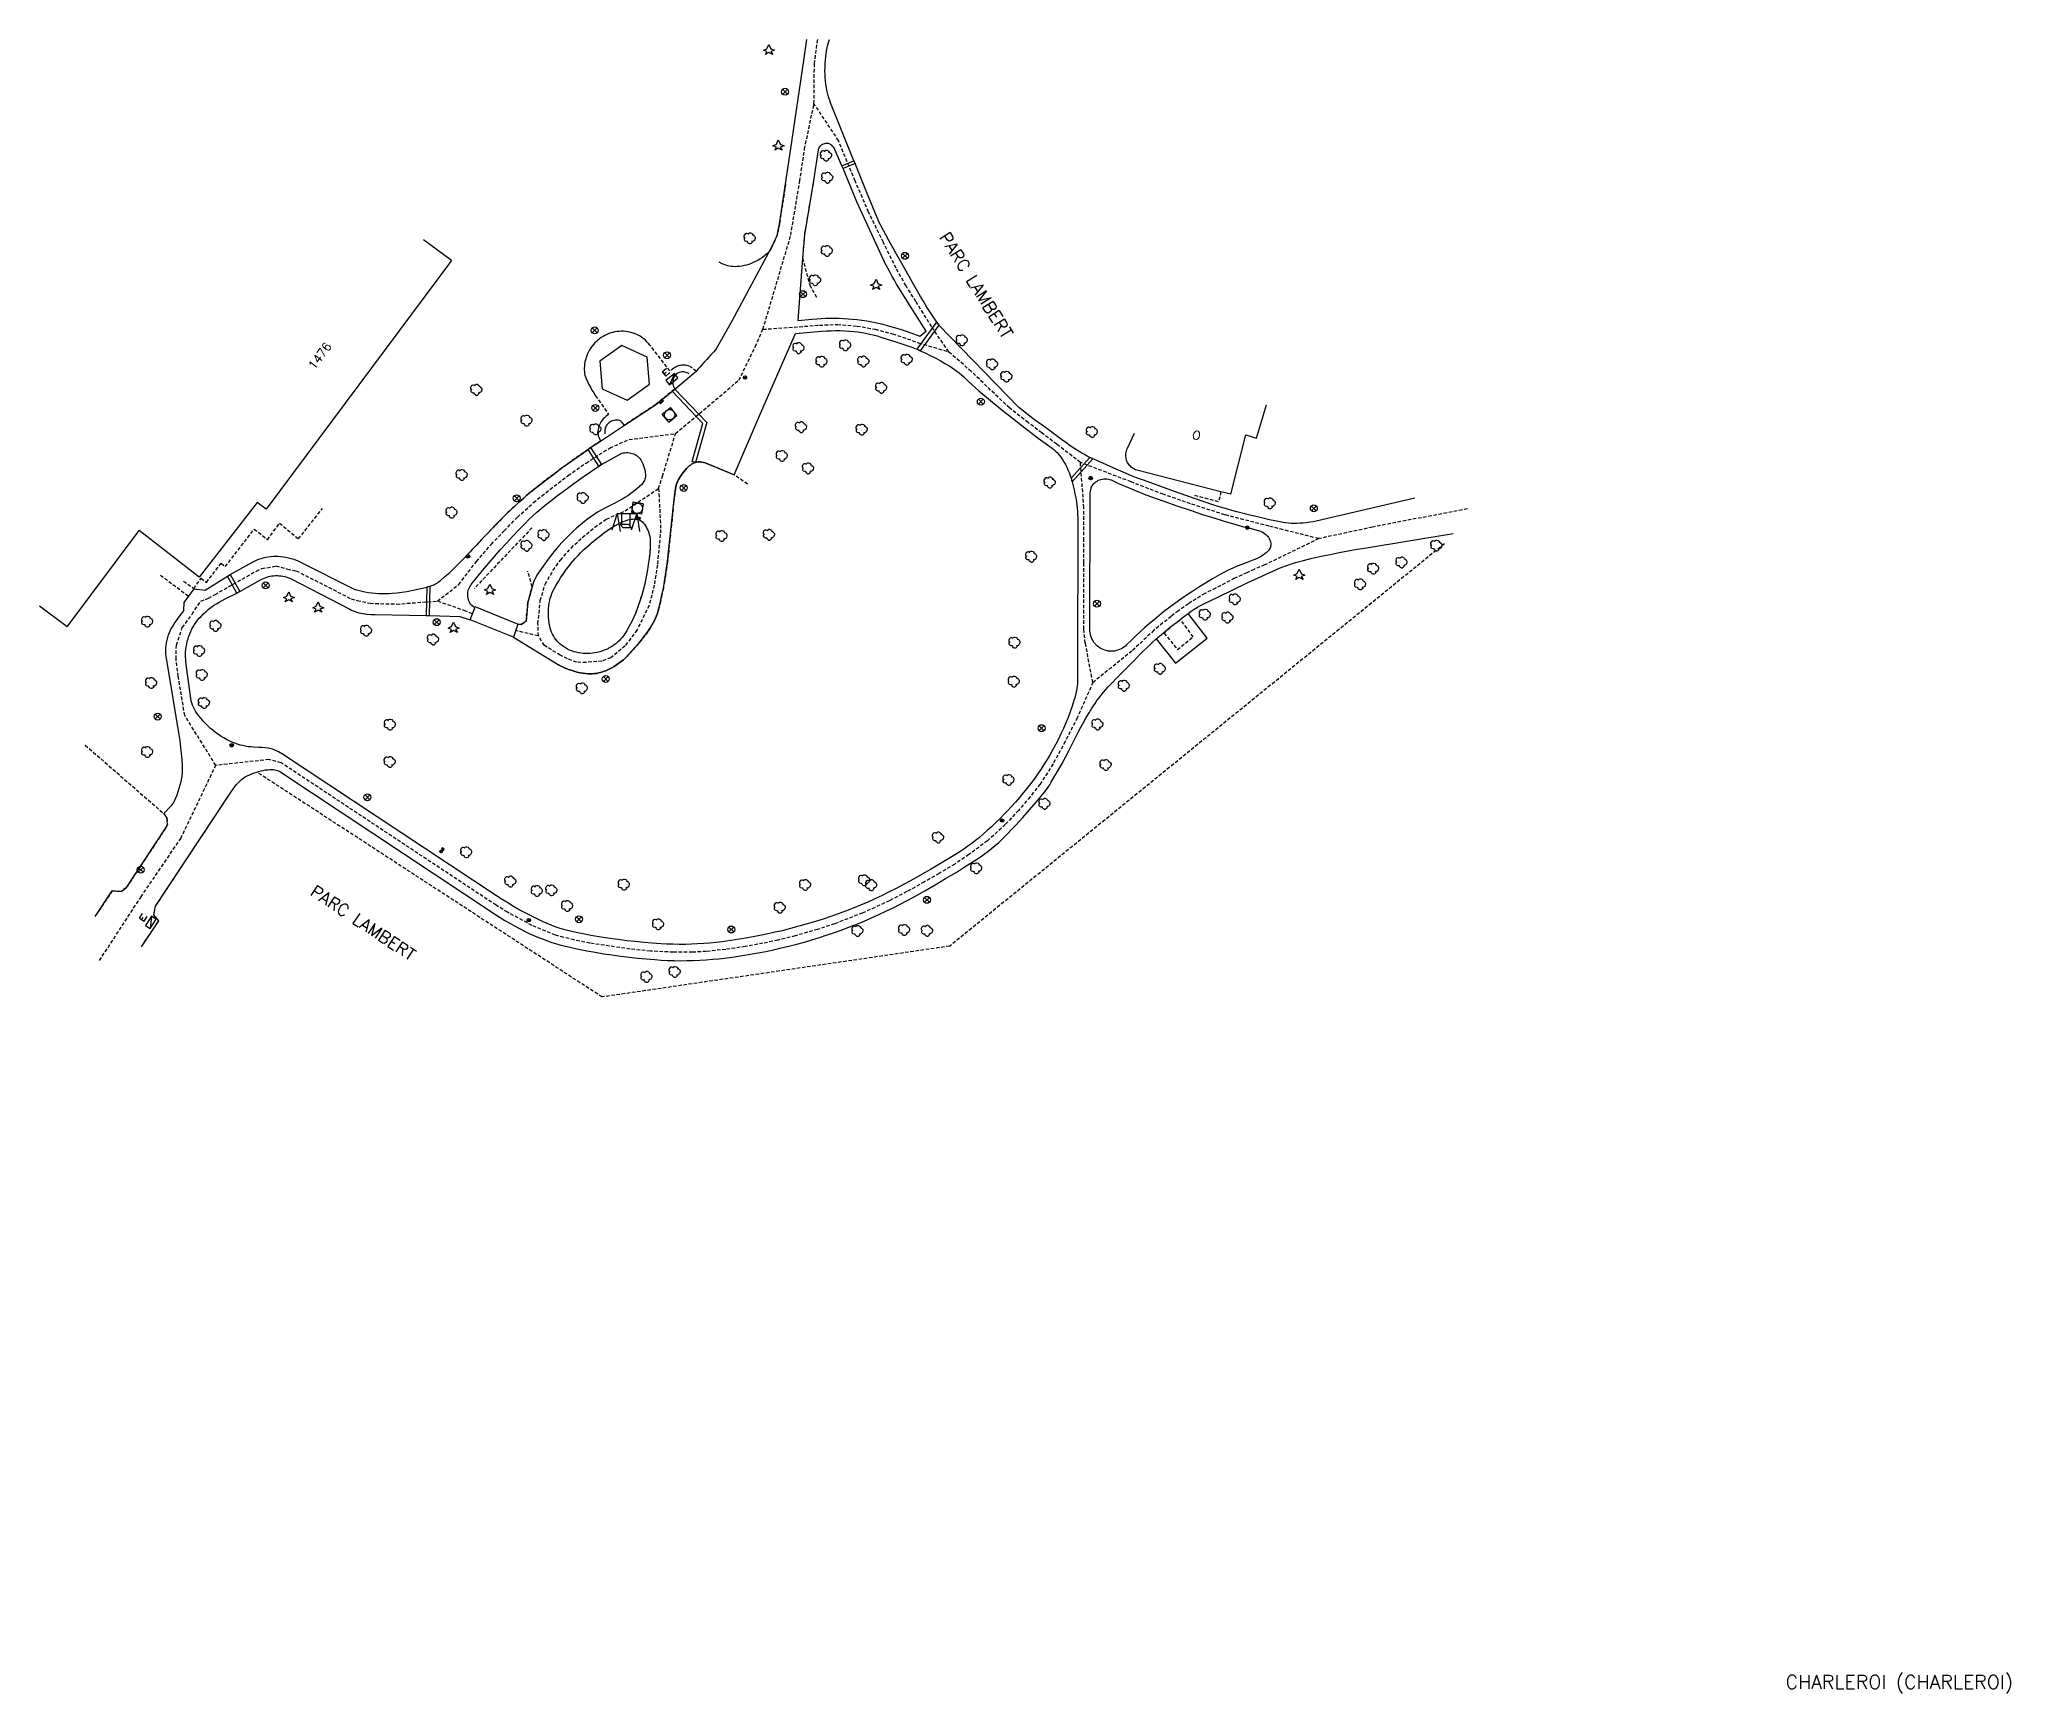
# Model space of a CAD drawing. Header units: millimetres. Extents: x 156012 to 156982, y 123000 to 124000.
# Drawn here: x 156310.9 to 156594.8, y 123761.8 to 124000 of the extents above; entities that cross this region are included whole.
import ezdxf
from ezdxf.enums import TextEntityAlignment as Align

# ---------------------------------------------------------------- set-up
doc = ezdxf.new("R2010")
doc.units = ezdxf.units.MM
doc.linetypes.add('DASHED', pattern=[0.75, 0.5, -0.25])
doc.layers.get('0').update_dxf_attribs({"linetype": 'CONTINUOUS'})
for name, color, linetype in [('W0004', 5, 'CONTINUOUS'), ('W0014', 7, 'CONTINUOUS'), ('W0070', 7, 'DASHED'), ('W0071', 7, 'CONTINUOUS'), ('W0100', 7, 'CONTINUOUS'), ('W0103', 1, 'CONTINUOUS'), ('W0105', 7, 'CONTINUOUS'), ('W0112', 1, 'DASHED'), ('W0300', 7, 'CONTINUOUS'), ('W0301', 7, 'CONTINUOUS'), ('W0303', 7, 'CONTINUOUS'), ('W0400', 7, 'CONTINUOUS'), ('W0420', 7, 'CONTINUOUS'), ('W0425', 7, 'CONTINUOUS'), ('W0430', 7, 'CONTINUOUS'), ('W0469', 7, 'CONTINUOUS'), ('W0856', 7, 'CONTINUOUS'), ('W0927', 7, 'CONTINUOUS'), ('W0980', 7, 'CONTINUOUS'), ('W0989', 7, 'CONTINUOUS'), ('W0991', 7, 'CONTINUOUS')]:
    doc.layers.add(name, color=color, linetype=linetype)
doc.styles.get("Standard").update_dxf_attribs({"font": 'romans.shx', "width": 0.85})

msp = doc.modelspace()

# ---------------------------------------------------------------- texts
at = {"layer": 'W0980'}
msp.add_text('CHARLEROI (CHARLEROI)', height=2, dxfattribs=at).set_placement((156562.39, 123763.44), align=Align.MIDDLE_LEFT)
at = {"layer": 'W0989'}
for rotation, p in [(302.1079, (156441.18, 123971.97)), (326.473, (156350.26, 123877.59))]:
    msp.add_text('PARC LAMBERT', height=1.75, rotation=rotation, dxfattribs=at).set_placement(p, align=Align.MIDDLE_LEFT)
at = {"layer": 'W0991'}
for s, rotation, p in [('1476', 53.2808, (156351.31, 123954.43)), ('O', 345.6936, (156477.55, 123942.99))]:
    msp.add_text(s, height=1.25, rotation=rotation, dxfattribs=at).set_placement(p, align=Align.MIDDLE_CENTER)

# ---------------------------------------------------------------- blocks, each defined once
blk = doc.blocks.new('T303')
for p, q in [((-0.77, 0), (-0.28, 0.21)), ((-0.28, -0.21), (-0.77, 0)), ((-0.28, 0.21), (0, 0.83)), ((0, 0.83), (0.28, 0.21)), ((0.28, 0.21), (0.83, 0)), ((0.83, 0), (0.28, -0.21)), ((-0.49, -0.63), (-0.28, -0.21)), ((0, -0.35), (-0.49, -0.63)), ((0.56, -0.63), (0, -0.35)), ((0.28, -0.21), (0.56, -0.63))]:
    blk.add_line(p, q)
blk = doc.blocks.new('T469')
at = {"color": 0, "linetype": 'Continuous', "flags": 128}
for points in [[(-0.35, 0.35), (0.35, -0.35)], [(-0.35, -0.35), (0.35, 0.35)]]:
    blk.add_lwpolyline(points, dxfattribs=at)
at = {"color": 0, "linetype": 'Continuous'}
blk.add_circle((0, 0), 0.5, dxfattribs=at)
blk = doc.blocks.new('T300')
for p, q in [((-0.8, 0.51), (-0.86, 0.34)), ((-0.86, 0.34), (-0.86, 0.17)), ((-0.86, 0.17), (-0.74, 0.06)), ((-0.69, 0.63), (-0.8, 0.51)), ((-0.8, -0.06), (-0.74, 0.06)), ((-0.74, 0.06), (-0.69, 0.11)), ((-0.57, 0.69), (-0.69, 0.63)), ((-0.46, 0.69), (-0.57, 0.69)), ((-0.29, 0.63), (-0.46, 0.69)), ((-0.29, 0.63), (-0.17, 0.74)), ((-0.23, 0.57), (-0.29, 0.63)), ((-0.17, 0.74), (-0.06, 0.8)), ((-0.06, 0.8), (0.06, 0.8)), ((0.06, 0.8), (0.23, 0.74)), ((0.23, 0.74), (0.34, 0.63)), ((0.34, 0.63), (0.4, 0.51)), ((0.46, 0.46), (0.34, 0.46)), ((0.4, 0.51), (0.4, 0.46)), ((0.57, 0.4), (0.46, 0.46)), ((0.57, 0.4), (0.69, 0.29)), ((0.69, 0.29), (0.74, 0.17)), ((0.74, 0.06), (0.69, -0.17)), ((0.74, 0.17), (0.74, 0.06)), ((-0.8, -0.17), (-0.8, -0.06)), ((-0.8, -0.23), (-0.8, -0.17)), ((-0.74, -0.34), (-0.8, -0.23)), ((-0.69, -0.4), (-0.74, -0.34)), ((-0.51, -0.46), (-0.69, -0.4)), ((-0.4, -0.46), (-0.51, -0.46)), ((-0.4, -0.46), (-0.34, -0.46)), ((-0.34, -0.46), (-0.34, -0.4)), ((-0.34, -0.51), (-0.34, -0.46)), ((-0.29, -0.63), (-0.34, -0.51)), ((-0.17, -0.74), (-0.29, -0.63)), ((-0.06, -0.8), (-0.17, -0.74)), ((0.06, -0.8), (-0.06, -0.8)), ((0.17, -0.74), (0.06, -0.8)), ((0.23, -0.69), (0.17, -0.74)), ((0.29, -0.46), (0.23, -0.46)), ((0.29, -0.63), (0.23, -0.69)), ((0.46, -0.4), (0.29, -0.46)), ((0.34, -0.51), (0.29, -0.63)), ((0.34, -0.51), (0.34, -0.46)), ((0.57, -0.34), (0.46, -0.4)), ((0.63, -0.29), (0.57, -0.34)), ((0.69, -0.17), (0.63, -0.29))]:
    blk.add_line(p, q)
blk = doc.blocks.new('T856')
for p, q in [((-0.125, 0), (0.125, 0)), ((0, 0.125), (0, -0.125))]:
    blk.add_line(p, q)
blk.add_ellipse((0, 0), major_axis=(-0.177, 0.177), ratio=1, start_param=3.9269908, end_param=10.2101761)
blk = doc.blocks.new('T420')
for p, q in [((0.75, 0.75), (-0.75, 0.75)), ((-0.75, 0.75), (-0.75, -0.75)), ((0.75, 0.75), (0.75, -0.75)), ((0.75, -0.75), (-0.75, -0.75))]:
    blk.add_line(p, q)
blk.add_ellipse((0, 0), major_axis=(-0.53, 0.53), ratio=1, start_param=3.926991, end_param=10.210176)
blk = doc.blocks.new('T400')
for p, q in [((-0.15, 0.3), (0.15, 0.3)), ((-0.15, -0.25), (-0.15, 0.3)), ((-0.15, 0.15), (0.15, 0.15)), ((-0.15, 0), (0.15, 0)), ((0.15, 0.3), (0.15, -0.25)), ((-0.15, -0.15), (0.15, -0.15)), ((-0.15, -0.25), (-0.15, -0.3)), ((-0.15, -0.3), (0.15, -0.3)), ((0.15, -0.3), (0.15, -0.25))]:
    blk.add_line(p, q)
blk = doc.blocks.new('t430')
at = {"flags": 128}
for points in [[(0.8, 0.8), (-0.8, 0.8)], [(-0.8, 0.8), (-0.8, 0)], [(0.8, 0.8), (-0.8, 0)], [(-0.8, 0), (0.8, 0)], [(-0.4, 2.1), (0.4, 2.1)], [(-0.4, 2.1), (-0.4, 1.3)], [(-0.4, 1.7), (0, 1.7)], [(-0.4, 1.3), (0.4, 1.3)], [(0.8, 0), (0.8, 0.8)]]:
    blk.add_lwpolyline(points, dxfattribs=at)
blk = doc.blocks.new('T301')
for p, q in [((-0.8, 0.51), (-0.86, 0.34)), ((-0.86, 0.34), (-0.86, 0.17)), ((-0.86, 0.17), (-0.74, 0.06)), ((-0.69, 0.63), (-0.8, 0.51)), ((-0.8, -0.06), (-0.74, 0.06)), ((-0.74, 0.06), (-0.69, 0.11)), ((-0.57, 0.69), (-0.69, 0.63)), ((-0.46, 0.69), (-0.57, 0.69)), ((-0.29, 0.63), (-0.46, 0.69)), ((-0.29, 0.63), (-0.17, 0.74)), ((-0.23, 0.57), (-0.29, 0.63)), ((-0.17, 0.74), (-0.06, 0.8)), ((-0.06, 0.8), (0.06, 0.8)), ((0.06, 0.8), (0.23, 0.74)), ((0.23, 0.74), (0.34, 0.63)), ((0.34, 0.63), (0.4, 0.51)), ((0.46, 0.46), (0.34, 0.46)), ((0.4, 0.51), (0.4, 0.46)), ((0.57, 0.4), (0.46, 0.46)), ((0.57, 0.4), (0.69, 0.29)), ((0.69, 0.29), (0.74, 0.17)), ((0.74, 0.06), (0.69, -0.17)), ((0.74, 0.17), (0.74, 0.06)), ((-0.8, -0.17), (-0.8, -0.06)), ((-0.8, -0.23), (-0.8, -0.17)), ((-0.74, -0.34), (-0.8, -0.23)), ((-0.69, -0.4), (-0.74, -0.34)), ((-0.51, -0.46), (-0.69, -0.4)), ((-0.4, -0.46), (-0.51, -0.46)), ((-0.4, -0.46), (-0.34, -0.46)), ((-0.34, -0.46), (-0.34, -0.4)), ((-0.34, -0.51), (-0.34, -0.46)), ((-0.29, -0.63), (-0.34, -0.51)), ((-0.17, -0.74), (-0.29, -0.63)), ((-0.06, -0.8), (-0.17, -0.74)), ((0.06, -0.8), (-0.06, -0.8)), ((0.17, -0.74), (0.06, -0.8)), ((0.23, -0.69), (0.17, -0.74)), ((0.29, -0.46), (0.23, -0.46)), ((0.29, -0.63), (0.23, -0.69)), ((0.46, -0.4), (0.29, -0.46)), ((0.34, -0.51), (0.29, -0.63)), ((0.34, -0.51), (0.34, -0.46)), ((0.57, -0.34), (0.46, -0.4)), ((0.63, -0.29), (0.57, -0.34)), ((0.69, -0.17), (0.63, -0.29))]:
    blk.add_line(p, q)
blk = doc.blocks.new('T425')
for p, q in [((-0.15, 0.6), (0.15, 0.6)), ((-0.15, 0.6), (-0.15, 0.3)), ((-0.15, 0.3), (0.15, 0.3)), ((-0.15, 0.15), (0.15, 0.15)), ((-0.15, -0.15), (-0.15, 0.15)), ((0, 0.45), (0.15, 0.45)), ((0.15, 0.45), (0.15, 0.3)), ((0.15, 0.15), (0.15, -0.15)), ((0.15, -0.15), (-0.15, -0.15))]:
    blk.add_line(p, q)
blk.add_ellipse((0, 0), major_axis=(-0.106, 0.106), ratio=1, start_param=3.926991, end_param=10.210176)
blk = doc.blocks.new('T927')
for p, q in [((-1.4, 1.4), (-2.2, -1)), ((-1.4, 1.4), (-1, -1.2)), ((-1.4, 1.4), (1.4, 1.4)), ((-0.8, 1.4), (-0.8, -0.4)), ((0.4, 1.4), (0.4, -0.4)), ((1.4, 1.4), (0.6, -1)), ((1.4, 1.4), (1.8, -1.2)), ((-1, -0.2), (-0.6, -0.6)), ((0.2, -0.2), (-1, -0.2)), ((-0.6, -0.6), (0.6, -0.6)), ((0.6, -0.6), (0.2, -0.2))]:
    blk.add_line(p, q)

# ---------------------------------------------------------------- linework, layer by layer
at = {"layer": 'W0004'}
for points in [[(156428.23, 123982.53), (156428.39, 123982.12), (156426.69, 123981.4), (156426.51, 123981.81)], [(156440.18, 123959.27), (156440.46, 123958.87), (156437.76, 123955.17), (156437.34, 123955.37)], [(156402.04, 123949.33), (156402.42, 123949.64), (156407.04, 123944.81), (156405.42, 123939.08), (156404.94, 123939.22), (156406.49, 123944.67)], [(156390.31, 123941.21), (156391.89, 123938.8), (156391.52, 123938.55), (156389.95, 123940.96)], [(156459.64, 123936.27), (156462.62, 123939.62), (156462.22, 123939.81), (156459.49, 123936.8)], [(156338.41, 123922.92), (156339.79, 123920.48), (156339.39, 123920.27), (156338.03, 123922.7)], [(156367.09, 123917.04), (156367.22, 123921.27), (156366.71, 123921.13), (156366.65, 123917.05)]]:
    msp.add_lwpolyline(points, close=True, dxfattribs=at)
at = {"layer": 'W0014'}
msp.add_lwpolyline([(156471.77, 123913.65), (156474.54, 123910.18), (156479.12, 123913.76), (156476.36, 123917.33)], dxfattribs=at)
at = {"layer": 'W0070'}
for points in [[(156319.59, 123867.35), (156325.57, 123876.51), (156331.3, 123884.93), (156336.34, 123895.45), (156331.86, 123902.63), (156330.94, 123908.28), (156330.62, 123910.76), (156330.66, 123912.77), (156331.52, 123915.29), (156332.92, 123917.23), (156334.17, 123919.11), (156335.31, 123919.51), (156336.23, 123920.06), (156342.2, 123923.44), (156342.97, 123923.79), (156344.44, 123924.05), (156344.98, 123924.17), (156346.66, 123923.72), (156347.91, 123923.48), (156355.85, 123919.43), (156356.72, 123919.19), (156358.56, 123918.8), (156362.37, 123918.68), (156368.25, 123919.11), (156371.33, 123921.5), (156373.87, 123924.8), (156375.99, 123927.27), (156377.86, 123929.22), (156379.77, 123931.19), (156382.09, 123933.3), (156384.46, 123935.2), (156387.08, 123937.19), (156389.66, 123938.99), (156393.11, 123941.19), (156395.85, 123942.37), (156402.55, 123943.24), (156411.66, 123950.92), (156414.03, 123955.76), (156415.13, 123958.25), (156419.13, 123971.8), (156420.43, 123979.57), (156421.12, 123984.2), (156422.48, 123990.74), (156422.54, 123996.47), (156422.97, 123999.78), (156423.03, 124000)], [(156415.13, 123958.25), (156423.26, 123958.84), (156425.86, 123958.95), (156428.68, 123958.72), (156431.29, 123958.26), (156433.79, 123957.6), (156437.54, 123956.32), (156441.88, 123955.01), (156439.43, 123958.61), (156437.15, 123962.24), (156435.73, 123964.51), (156434.29, 123967.06), (156432.47, 123970.76), (156430.35, 123975.13), (156428.41, 123979.61), (156426.02, 123985.42), (156422.48, 123990.74)], [(156495.16, 123928.1), (156488.01, 123929.9), (156481.65, 123931.53), (156476.7, 123933.12), (156472.78, 123934.49), (156468.13, 123936.28), (156460.84, 123939.08), (156457.43, 123941.7), (156455.28, 123943.34), (156453.32, 123944.82), (156450.63, 123946.92), (156445.12, 123952.18), (156441.88, 123955.01)], [(156400.11, 123935.33), (156400.4, 123929.44), (156399.93, 123924.31), (156399.48, 123921.41), (156398.74, 123918.48), (156397, 123914.95), (156395.27, 123912.66), (156393.22, 123910.95), (156391.96, 123910.47), (156389.67, 123910.27), (156388.32, 123910.3), (156387, 123910.8), (156385.95, 123911.31), (156383.65, 123912.73), (156382.79, 123914.1), (156382.73, 123915.85), (156383.07, 123919.18), (156383.78, 123921.55), (156384.93, 123923.54), (156385.98, 123925), (156387.5, 123926.75), (156389.12, 123928.29), (156390.91, 123929.77), (156392.58, 123930.92), (156395.28, 123932.1), (156400.11, 123935.33), (156400.66, 123937.12), (156402.55, 123943.24)], [(156516.58, 123932.41), (156502.89, 123929.75), (156495.16, 123928.1), (156487.38, 123924.31), (156485.85, 123923.67), (156484.8, 123923.18), (156483.04, 123922.39), (156480.31, 123920.97), (156478.75, 123920.21), (156477.53, 123919.43), (156476.39, 123918.73), (156474.95, 123917.71), (156473.9, 123916.9), (156471.44, 123914.9), (156468.27, 123911.92), (156462.65, 123907.39), (156461.55, 123913.07), (156461.32, 123915.09), (156461.33, 123924.63), (156461.34, 123927.83), (156461.35, 123932.57), (156460.84, 123939.08)], [(156373.29, 123917.28), (156372.34, 123917.67), (156368.25, 123919.11)], [(156382.79, 123914.1), (156379.51, 123914.86)], [(156462.65, 123907.39), (156460.39, 123902.31), (156458.66, 123898.88), (156456.9, 123895.65), (156455.05, 123892.74), (156453.59, 123890.92), (156451.93, 123888.97), (156450.03, 123886.93), (156447.45, 123884.59), (156444.8, 123882.59), (156442.74, 123881.24), (156440.5, 123879.89), (156438.37, 123878.66), (156435.85, 123877.26), (156433.33, 123875.96), (156431.27, 123874.98), (156429.44, 123874.18), (156425.44, 123872.63), (156423, 123871.83), (156419.76, 123870.9), (156417.27, 123870.27), (156415.12, 123869.82), (156412.6, 123869.36), (156409.77, 123868.94), (156406.97, 123868.65), (156404.99, 123868.53), (156402.22, 123868.54), (156398.92, 123868.71), (156396, 123868.99), (156390.21, 123869.84), (156387.93, 123870.3), (156385.24, 123871.01), (156381.87, 123872.4), (156378.34, 123874.31), (156376.69, 123875.31), (156345.76, 123895.81), (156343.98, 123896.28), (156336.34, 123895.45)]]:
    msp.add_lwpolyline(points, dxfattribs=at)
at = {"layer": 'W0071'}
for points in [[(156318.98, 123873.69), (156321.43, 123877.4), (156322.69, 123877.28), (156323.47, 123877.85), (156329.15, 123886.45), (156329.37, 123886.98), (156329.29, 123887.92), (156328.86, 123888.5), (156329.86, 123889.57), (156330.01, 123889.74), (156330.15, 123889.93), (156330.28, 123890.12), (156330.4, 123890.32), (156330.51, 123890.53), (156330.6, 123890.75), (156330.77, 123891.21), (156330.93, 123891.68), (156331.08, 123892.15), (156331.21, 123892.63), (156331.33, 123893.11), (156331.43, 123893.59), (156331.49, 123893.95), (156331.53, 123894.3), (156331.56, 123894.66), (156331.56, 123895.02), (156331.55, 123895.38), (156331.49, 123896.28), (156331.41, 123897.18), (156331.3, 123898.08), (156331.19, 123898.98), (156331.05, 123899.87), (156329.2, 123911.17), (156329.16, 123911.47), (156329.13, 123911.78), (156329.13, 123912.09), (156329.14, 123912.4), (156329.18, 123912.71), (156329.24, 123913.1), (156329.32, 123913.48), (156329.42, 123913.86), (156329.54, 123914.23), (156329.68, 123914.59), (156329.77, 123914.83), (156329.88, 123915.05), (156330, 123915.27), (156330.13, 123915.49), (156330.35, 123915.83), (156330.58, 123916.17), (156330.82, 123916.5), (156331.07, 123916.82), (156331.76, 123917.69), (156331.8, 123918.92), (156333.23, 123920.88), (156334.79, 123920.7), (156338.03, 123922.7), (156338.41, 123922.92), (156341.64, 123924.73), (156341.91, 123924.87), (156342.19, 123925), (156342.51, 123925.13), (156342.85, 123925.25), (156343.19, 123925.35), (156343.53, 123925.43), (156343.88, 123925.5), (156344.23, 123925.54), (156344.58, 123925.57), (156344.93, 123925.58), (156345.29, 123925.58), (156345.64, 123925.55), (156346.03, 123925.5), (156346.42, 123925.44), (156346.8, 123925.35), (156347.18, 123925.25), (156347.56, 123925.13), (156347.93, 123925), (156348.29, 123924.84), (156348.64, 123924.68), (156356.07, 123920.92), (156356.25, 123920.84), (156356.42, 123920.77), (156356.6, 123920.72), (156357.01, 123920.61), (156357.41, 123920.52), (156357.82, 123920.44), (156358.31, 123920.36), (156358.8, 123920.29), (156359.3, 123920.24), (156359.79, 123920.21), (156360.29, 123920.2), (156360.78, 123920.2), (156361.28, 123920.22), (156361.77, 123920.25), (156362.46, 123920.32), (156363.15, 123920.41), (156363.83, 123920.51), (156364.52, 123920.63), (156365.2, 123920.76), (156365.88, 123920.92), (156366.55, 123921.08), (156367.22, 123921.27), (156367.47, 123921.35), (156367.72, 123921.45), (156367.97, 123921.57), (156368.2, 123921.71), (156368.42, 123921.86), (156368.63, 123922.02), (156369.33, 123922.63), (156370.02, 123923.25), (156370.7, 123923.88), (156371.36, 123924.53), (156372.01, 123925.18), (156372.65, 123925.86), (156373.79, 123927.09), (156374.71, 123928.08), (156375.65, 123929.05), (156376.58, 123930.02), (156377.53, 123930.99), (156378.12, 123931.57), (156378.72, 123932.15), (156379.33, 123932.73), (156379.95, 123933.29), (156380.68, 123933.94), (156381.43, 123934.58), (156382.18, 123935.21), (156382.95, 123935.82), (156383.72, 123936.43), (156384.95, 123937.36), (156386.19, 123938.28), (156387.43, 123939.18), (156388.69, 123940.08), (156389.95, 123940.96), (156390.31, 123941.21), (156391.76, 123942.16), (156395.17, 123944.45), (156399.67, 123947.39), (156402.42, 123949.64), (156405.5, 123952.21), (156408.38, 123955.39), (156410.69, 123959.46), (156416.37, 123970.04), (156417.17, 123971.74), (156417.51, 123973.45), (156418.4, 123979.18), (156419.15, 123984.31), (156421.01, 123996.97), (156421.43, 124000)], [(156508.99, 123933.91), (156494.8, 123930.64), (156494.34, 123930.54), (156493.88, 123930.46), (156493.41, 123930.39), (156492.94, 123930.34), (156492.48, 123930.31), (156492.01, 123930.29), (156491.6, 123930.28), (156491.19, 123930.3), (156490.79, 123930.33), (156490.39, 123930.37), (156489.98, 123930.43), (156489.59, 123930.51), (156488.07, 123930.83), (156486.56, 123931.18), (156485.05, 123931.54), (156483.55, 123931.91), (156482.63, 123932.16), (156481.72, 123932.42), (156480.82, 123932.69), (156479.92, 123932.99), (156477.41, 123933.84), (156474.9, 123934.71), (156472.41, 123935.6), (156469.92, 123936.5), (156468.93, 123936.87), (156467.95, 123937.26), (156466.98, 123937.67), (156466.01, 123938.1), (156463.22, 123939.35), (156462.62, 123939.62), (156462.6, 123939.63), (156462.22, 123939.81), (156461.82, 123939.99), (156461.43, 123940.2), (156461.05, 123940.41), (156460.67, 123940.64), (156460.02, 123941.06), (156459.37, 123941.49), (156458.73, 123941.94), (156458.1, 123942.39), (156455.81, 123944.09), (156454.24, 123945.22), (156451.99, 123946.99), (156440.46, 123958.87), (156440.21, 123959.22), (156440.18, 123959.27), (156439.69, 123959.99), (156439.21, 123960.73), (156438.74, 123961.46), (156438.29, 123962.21), (156437.84, 123962.96), (156436.67, 123965), (156435.51, 123967.04), (156434.37, 123969.08), (156433.23, 123971.13), (156432.11, 123973.19), (156431.93, 123973.54), (156431.77, 123973.89), (156430.94, 123975.85), (156430.13, 123977.82), (156428.39, 123982.12), (156428.23, 123982.53), (156424.88, 123990.85), (156424.74, 123991.2), (156424.62, 123991.57), (156424.51, 123991.94), (156424.41, 123992.31), (156424.33, 123992.69), (156424.26, 123993.06), (156424.19, 123993.55), (156424.14, 123994.03), (156424.1, 123994.51), (156424.07, 123995), (156424.06, 123995.48), (156424.07, 123995.97), (156424.09, 123996.49), (156424.12, 123997), (156424.18, 123997.51), (156424.25, 123998.02), (156424.34, 123998.53), (156424.44, 123999.04), (156424.56, 123999.54), (156424.69, 123999.98), (156424.7, 124000)], [(156325.63, 123869.32), (156328.14, 123873.07), (156327.43, 123873.94), (156327.67, 123875.16), (156338.54, 123891.64), (156338.77, 123891.98), (156339.02, 123892.32), (156339.28, 123892.64), (156339.56, 123892.95), (156339.85, 123893.24), (156340.02, 123893.41), (156340.22, 123893.56), (156340.42, 123893.7), (156340.63, 123893.83), (156340.84, 123893.94), (156341.17, 123894.09), (156341.51, 123894.23), (156341.87, 123894.36), (156342.23, 123894.49), (156342.54, 123894.59), (156342.86, 123894.67), (156343.18, 123894.73), (156343.5, 123894.79), (156343.82, 123894.82), (156344.14, 123894.84), (156344.47, 123894.85), (156344.65, 123894.84), (156344.84, 123894.82), (156345.02, 123894.78), (156345.2, 123894.72), (156345.37, 123894.66), (156345.54, 123894.57), (156345.7, 123894.48), (156376.64, 123873.96), (156377.3, 123873.53), (156377.98, 123873.11), (156378.66, 123872.71), (156379.36, 123872.32), (156380.06, 123871.95), (156380.77, 123871.59), (156381.48, 123871.25), (156382.21, 123870.92), (156382.83, 123870.65), (156383.46, 123870.4), (156384.1, 123870.17), (156384.74, 123869.95), (156385.39, 123869.75), (156386.04, 123869.57), (156386.7, 123869.4), (156387.36, 123869.25), (156388.56, 123868.99), (156389.78, 123868.76), (156390.99, 123868.54), (156392.21, 123868.33), (156393.43, 123868.15), (156394.65, 123867.98), (156395.88, 123867.83), (156397.1, 123867.69), (156398.33, 123867.57), (156399.56, 123867.47), (156400.48, 123867.41), (156401.4, 123867.36), (156402.33, 123867.33), (156403.25, 123867.32), (156404.17, 123867.33), (156405.1, 123867.35), (156406.02, 123867.39), (156406.94, 123867.45), (156407.86, 123867.52), (156408.78, 123867.61), (156409.91, 123867.74), (156411.04, 123867.89), (156412.17, 123868.06), (156413.3, 123868.24), (156414.42, 123868.44), (156415.54, 123868.66), (156416.66, 123868.9), (156417.77, 123869.15), (156418.88, 123869.42), (156419.99, 123869.7), (156421.09, 123870.01), (156422.19, 123870.33), (156423.28, 123870.66), (156424.36, 123871.02), (156425.45, 123871.39), (156426.52, 123871.77), (156427.59, 123872.18), (156428.65, 123872.6), (156429.71, 123873.03), (156430.76, 123873.48), (156431.81, 123873.95), (156432.84, 123874.44), (156433.87, 123874.94), (156434.89, 123875.45), (156435.9, 123875.98), (156436.91, 123876.53), (156438.43, 123877.38), (156439.94, 123878.25), (156441.44, 123879.14), (156442.93, 123880.04), (156444.41, 123880.96), (156445.88, 123881.89), (156446.44, 123882.27), (156446.99, 123882.66), (156447.53, 123883.06), (156448.06, 123883.48), (156448.57, 123883.91), (156449.08, 123884.36), (156449.71, 123884.96), (156450.33, 123885.57), (156450.94, 123886.19), (156451.54, 123886.82), (156452.53, 123887.92), (156453.51, 123889.03), (156454.48, 123890.16), (156455.43, 123891.29), (156455.7, 123891.62), (156455.95, 123891.96), (156456.2, 123892.31), (156456.43, 123892.66), (156456.65, 123893.02), (156457.18, 123893.92), (156457.69, 123894.82), (156458.2, 123895.73), (156458.69, 123896.64), (156459.16, 123897.56), (156460.53, 123900.23), (156460.9, 123900.93), (156461.28, 123901.63), (156461.68, 123902.32), (156462.09, 123903), (156462.51, 123903.68), (156462.95, 123904.35), (156463.23, 123904.77), (156463.53, 123905.18), (156463.85, 123905.58), (156464.17, 123905.98), (156464.5, 123906.36), (156464.85, 123906.74), (156466.51, 123908.47), (156468.19, 123910.18), (156469.88, 123911.89), (156470.5, 123912.49), (156471.12, 123913.08), (156471.77, 123913.65), (156472.45, 123914.24), (156473.14, 123914.81), (156473.84, 123915.38), (156474.67, 123916.04), (156475.51, 123916.69), (156476.36, 123917.33), (156476.8, 123917.64), (156477.24, 123917.93), (156477.69, 123918.21), (156478.16, 123918.47), (156478.63, 123918.72), (156480.71, 123919.74), (156482.79, 123920.74), (156484.88, 123921.72), (156486.98, 123922.69), (156489.08, 123923.64), (156489.62, 123923.88), (156490.16, 123924.09), (156490.71, 123924.3), (156491.26, 123924.49), (156491.82, 123924.66), (156492.38, 123924.82), (156492.95, 123924.97), (156494.23, 123925.27), (156495.52, 123925.56), (156496.82, 123925.84), (156498.12, 123926.1), (156499.42, 123926.35), (156500.72, 123926.58), (156502.03, 123926.8), (156514.54, 123928.82)]]:
    msp.add_lwpolyline(points, dxfattribs=at)
for points in [[(156428.66, 123976.6), (156426.69, 123981.4), (156426.51, 123981.81), (156425.49, 123984.16), (156425.43, 123984.29), (156425.35, 123984.42), (156425.25, 123984.54), (156425.15, 123984.65), (156425.04, 123984.75), (156424.91, 123984.84), (156424.8, 123984.9), (156424.67, 123984.95), (156424.55, 123984.99), (156424.42, 123985.01), (156424.28, 123985.02), (156424.15, 123985.01), (156423.99, 123984.98), (156423.84, 123984.93), (156423.69, 123984.87), (156423.55, 123984.78), (156423.42, 123984.69), (156423.32, 123984.59), (156423.24, 123984.48), (156423.17, 123984.35), (156423.12, 123984.23), (156423.09, 123984.09), (156422.47, 123979.96), (156421.1, 123971.86), (156420.82, 123968.52), (156420.17, 123959.54), (156422.23, 123959.73), (156422.87, 123959.78), (156423.52, 123959.82), (156424.17, 123959.85), (156424.81, 123959.86), (156425.46, 123959.86), (156426.1, 123959.85), (156426.75, 123959.82), (156427.39, 123959.78), (156428.03, 123959.73), (156428.67, 123959.66), (156429.39, 123959.57), (156430.11, 123959.46), (156430.82, 123959.33), (156431.52, 123959.18), (156432.23, 123959.02), (156433.16, 123958.77), (156434.08, 123958.51), (156435.01, 123958.23), (156435.92, 123957.93), (156436.83, 123957.61), (156437.74, 123957.28), (156438.65, 123958), (156437.05, 123960.49), (156436.15, 123961.91), (156435.25, 123963.33), (156434.37, 123964.77), (156434.05, 123965.31), (156433.73, 123965.87), (156433.43, 123966.43), (156433.09, 123967.07), (156432.75, 123967.72), (156432.62, 123968), (156432.48, 123968.28)], [(156452.39, 123944.42), (156454.75, 123942.58), (156456.76, 123941.11), (156457.01, 123940.92), (156457.25, 123940.71), (156457.48, 123940.5), (156457.69, 123940.27), (156457.9, 123940.02), (156458.09, 123939.77), (156458.26, 123939.51), (156458.48, 123939.15), (156458.69, 123938.77), (156458.88, 123938.39), (156459.05, 123938), (156459.21, 123937.61), (156459.36, 123937.2), (156459.49, 123936.8), (156459.56, 123936.54), (156459.64, 123936.27), (156459.79, 123935.7), (156459.93, 123935.13), (156460.06, 123934.55), (156460.17, 123933.97), (156460.27, 123933.39), (156460.34, 123932.94), (156460.39, 123932.48), (156460.42, 123932.02), (156460.44, 123931.56), (156460.45, 123931.1), (156460.43, 123909.1), (156460.44, 123908.04), (156460.44, 123907.64), (156460.42, 123907.24), (156460.38, 123906.85), (156460.32, 123906.45), (156460.25, 123906.02), (156460.15, 123905.6), (156460.05, 123905.18), (156459.92, 123904.77), (156459.65, 123903.96), (156459.36, 123903.16), (156459.06, 123902.36), (156458.74, 123901.57), (156458.4, 123900.78), (156458.04, 123900.01), (156457.67, 123899.24), (156457.29, 123898.48), (156456.89, 123897.74), (156456.47, 123897), (156456.05, 123896.28), (156455.6, 123895.57), (156455.14, 123894.86), (156454.67, 123894.17), (156454.18, 123893.48), (156453.68, 123892.81), (156453.15, 123892.14), (156452.61, 123891.47), (156452.07, 123890.81), (156451.51, 123890.17), (156450.94, 123889.53), (156450.36, 123888.9), (156449.79, 123888.31), (156449.22, 123887.74), (156448.64, 123887.17), (156448.04, 123886.61), (156447.44, 123886.07), (156446.83, 123885.53), (156446.29, 123885.08), (156445.74, 123884.64), (156445.19, 123884.22), (156444.62, 123883.8), (156444.05, 123883.4), (156443.46, 123883.01), (156442.87, 123882.63), (156441.68, 123881.89), (156440.47, 123881.17), (156439.26, 123880.45), (156438.04, 123879.76), (156436.81, 123879.07), (156435.57, 123878.4), (156434.33, 123877.74), (156433.32, 123877.22), (156432.29, 123876.71), (156431.26, 123876.22), (156430.21, 123875.75), (156429.17, 123875.3), (156428.11, 123874.87), (156427.04, 123874.45), (156425.97, 123874.05), (156424.9, 123873.67), (156423.81, 123873.31), (156422.72, 123872.97), (156421.52, 123872.61), (156420.31, 123872.27), (156419.1, 123871.95), (156417.88, 123871.64), (156416.66, 123871.36), (156415.43, 123871.09), (156414.2, 123870.85), (156412.96, 123870.62), (156411.73, 123870.41), (156410.49, 123870.22), (156409.24, 123870.05), (156408.37, 123869.95), (156407.49, 123869.86), (156406.61, 123869.79), (156405.72, 123869.73), (156404.84, 123869.7), (156403.96, 123869.67), (156403.07, 123869.67), (156402.19, 123869.68), (156401.31, 123869.71), (156400.42, 123869.76), (156399.19, 123869.85), (156397.97, 123869.95), (156396.74, 123870.07), (156395.51, 123870.2), (156394.29, 123870.35), (156393.07, 123870.52), (156391.85, 123870.71), (156390.64, 123870.91), (156389.42, 123871.13), (156388.21, 123871.36), (156387.6, 123871.5), (156386.99, 123871.65), (156386.39, 123871.81), (156385.79, 123872), (156385.2, 123872.2), (156384.62, 123872.42), (156384.04, 123872.66), (156383.46, 123872.92), (156382.6, 123873.33), (156381.73, 123873.76), (156380.88, 123874.2), (156380.04, 123874.66), (156379.2, 123875.14), (156378.37, 123875.63), (156377.56, 123876.14), (156376.75, 123876.66), (156345.81, 123897.14), (156345.61, 123897.27), (156345.39, 123897.39), (156345.18, 123897.51), (156344.96, 123897.61), (156344.74, 123897.7), (156344.51, 123897.78), (156344.31, 123897.84), (156344.1, 123897.88), (156343.89, 123897.92), (156343.44, 123897.97), (156342.99, 123898.01), (156342.54, 123898.04), (156341.77, 123898.07), (156341.38, 123898.1), (156340.99, 123898.14), (156340.6, 123898.21), (156340.21, 123898.29), (156339.83, 123898.38), (156339.46, 123898.5), (156339.09, 123898.63), (156338.67, 123898.8), (156338.27, 123898.98), (156337.87, 123899.18), (156337.48, 123899.4), (156337.1, 123899.63), (156336.72, 123899.88), (156336.36, 123900.14), (156335.97, 123900.45), (156335.59, 123900.77), (156335.23, 123901.11), (156334.87, 123901.46), (156334.53, 123901.82), (156334.21, 123902.2), (156333.9, 123902.59), (156333.61, 123902.99), (156333.43, 123903.26), (156333.27, 123903.55), (156333.12, 123903.84), (156333, 123904.14), (156332.89, 123904.44), (156332.8, 123904.76), (156332.73, 123905.07), (156332.68, 123905.4), (156332.04, 123910.35), (156332.01, 123910.71), (156331.99, 123911.06), (156331.99, 123911.41), (156332, 123911.77), (156332.03, 123912.12), (156332.08, 123912.52), (156332.15, 123912.91), (156332.24, 123913.29), (156332.34, 123913.67), (156332.46, 123914.05), (156332.59, 123914.4), (156332.74, 123914.75), (156332.9, 123915.09), (156333.08, 123915.42), (156333.28, 123915.74), (156333.49, 123916.05), (156333.71, 123916.35), (156333.95, 123916.63), (156334.21, 123916.91), (156334.55, 123917.25), (156334.9, 123917.57), (156335.26, 123917.88), (156335.64, 123918.17), (156336.02, 123918.45), (156336.42, 123918.72), (156336.83, 123918.97), (156337.24, 123919.2), (156337.67, 123919.42), (156339.39, 123920.27), (156339.79, 123920.48), (156342.76, 123922.15), (156342.99, 123922.27), (156343.23, 123922.38), (156343.47, 123922.48), (156343.71, 123922.56), (156343.95, 123922.63), (156344.19, 123922.69), (156344.43, 123922.73), (156344.68, 123922.76), (156344.94, 123922.77), (156345.21, 123922.78), (156345.47, 123922.76), (156345.74, 123922.74), (156346, 123922.7), (156346.25, 123922.64), (156346.49, 123922.58), (156346.72, 123922.5), (156346.96, 123922.4), (156347.18, 123922.29), (156355.62, 123917.95), (156355.87, 123917.82), (156356.13, 123917.71), (156356.39, 123917.61), (156356.65, 123917.51), (156356.94, 123917.43), (156357.22, 123917.36), (156357.51, 123917.3), (156357.8, 123917.25), (156357.98, 123917.22), (156358.16, 123917.21), (156358.73, 123917.19), (156359.29, 123917.17), (156366.65, 123917.05), (156367.09, 123917.04), (156371.47, 123916.87), (156372.96, 123916.43), (156373.63, 123918.14), (156373.21, 123918.48), (156373.11, 123918.58), (156373.01, 123918.68), (156372.93, 123918.8), (156372.87, 123918.93), (156372.79, 123919.13), (156372.73, 123919.34), (156372.68, 123919.55), (156372.64, 123919.76), (156372.63, 123919.97), (156372.63, 123920.17), (156372.65, 123920.37), (156372.69, 123920.57), (156372.75, 123920.77), (156372.82, 123920.96), (156372.91, 123921.14), (156373.01, 123921.32), (156373.13, 123921.48), (156373.94, 123922.51), (156374.76, 123923.52), (156375.6, 123924.52), (156376.45, 123925.51), (156377.31, 123926.49), (156378.18, 123927.46), (156379.06, 123928.41), (156379.96, 123929.36), (156380.87, 123930.29), (156381.43, 123930.84), (156382, 123931.39), (156382.58, 123931.91), (156383.18, 123932.43), (156383.78, 123932.93), (156384.4, 123933.42), (156385.56, 123934.31), (156386.73, 123935.19), (156387.91, 123936.05), (156389.1, 123936.9), (156390.3, 123937.73), (156391.52, 123938.55), (156391.89, 123938.8), (156394.46, 123940.23), (156394.64, 123940.31), (156394.83, 123940.39), (156395.02, 123940.44), (156395.22, 123940.48), (156395.42, 123940.49), (156395.65, 123940.49), (156395.88, 123940.47), (156396.1, 123940.43), (156396.32, 123940.38), (156396.54, 123940.3), (156396.71, 123940.22), (156396.88, 123940.13), (156397.04, 123940.02), (156397.18, 123939.89), (156397.32, 123939.75), (156397.44, 123939.6), (156397.54, 123939.44), (156397.69, 123939.16), (156397.82, 123938.88), (156397.93, 123938.59), (156398.03, 123938.29), (156398.1, 123937.99), (156398.17, 123937.68), (156398.21, 123937.38), (156398.22, 123937.19), (156398.21, 123937.01), (156398.18, 123936.83), (156398.14, 123936.66), (156398.08, 123936.49), (156398, 123936.33), (156397.9, 123936.17), (156397.79, 123936.03), (156397.67, 123935.9), (156397.29, 123935.55), (156396.9, 123935.21), (156396.5, 123934.89), (156396.09, 123934.59), (156395.67, 123934.29), (156395.24, 123934.01), (156394.8, 123933.75), (156394.35, 123933.5), (156393.9, 123933.26), (156392.86, 123932.75), (156392.34, 123932.49), (156391.83, 123932.2), (156391.32, 123931.9), (156390.83, 123931.59), (156390.34, 123931.26), (156389.87, 123930.92), (156389.41, 123930.56), (156388.85, 123930.1), (156388.3, 123929.62), (156387.77, 123929.14), (156387.25, 123928.64), (156386.74, 123928.12), (156386.24, 123927.6), (156385.76, 123927.06), (156385.22, 123926.43), (156384.7, 123925.79), (156384.2, 123925.14), (156383.7, 123924.48), (156383.23, 123923.8), (156382.77, 123923.12), (156382.58, 123922.82), (156382.41, 123922.5), (156382.25, 123922.18), (156382.11, 123921.85), (156381.99, 123921.51), (156381.89, 123921.17), (156381.27, 123918.89), (156381.03, 123916.2), (156380.33, 123915.76), (156379.83, 123915.8), (156379.19, 123913.93), (156385.77, 123909.87), (156386.55, 123909.51), (156386.91, 123909.36), (156387.27, 123909.22), (156387.65, 123909.09), (156388.02, 123908.98), (156388.4, 123908.88), (156388.79, 123908.8), (156389.17, 123908.74), (156389.56, 123908.69), (156389.95, 123908.65), (156390.26, 123908.64), (156390.56, 123908.65), (156390.86, 123908.67), (156391.16, 123908.7), (156391.46, 123908.76), (156391.75, 123908.82), (156392.04, 123908.91), (156392.33, 123909.01), (156392.61, 123909.12), (156392.99, 123909.29), (156393.35, 123909.48), (156393.71, 123909.69), (156394.06, 123909.91), (156394.39, 123910.15), (156394.72, 123910.41), (156395.03, 123910.67), (156395.33, 123910.95), (156395.83, 123911.46), (156396.32, 123911.97), (156396.79, 123912.5), (156397.25, 123913.04), (156397.7, 123913.59), (156398.13, 123914.15), (156398.54, 123914.72), (156398.94, 123915.31), (156399.15, 123915.63), (156399.34, 123915.96), (156399.51, 123916.3), (156399.67, 123916.65), (156399.82, 123917), (156399.95, 123917.36), (156400.06, 123917.73), (156400.16, 123918.1), (156400.39, 123919.05), (156400.59, 123920), (156400.79, 123920.96), (156400.96, 123921.92), (156401.12, 123922.89), (156401.26, 123923.85), (156401.39, 123924.82), (156401.5, 123925.79), (156402.43, 123934.64), (156402.47, 123934.96), (156402.53, 123935.29), (156402.6, 123935.61), (156402.69, 123935.93), (156402.77, 123936.17), (156402.87, 123936.41), (156402.99, 123936.64), (156403.11, 123936.87), (156403.29, 123937.15), (156403.49, 123937.43), (156403.69, 123937.69), (156403.91, 123937.95), (156404.13, 123938.2), (156404.37, 123938.44), (156404.52, 123938.57), (156404.69, 123938.7), (156404.86, 123938.82), (156405.04, 123938.92), (156405.22, 123939.01), (156405.42, 123939.08), (156405.57, 123939.13), (156405.74, 123939.16), (156405.9, 123939.17), (156406.07, 123939.16), (156406.31, 123939.13), (156406.56, 123939.08), (156406.79, 123939.01), (156407.03, 123938.92), (156410.99, 123937.27), (156414.93, 123946.45), (156419.81, 123957.67), (156423.61, 123957.98), (156424.27, 123958.03), (156424.93, 123958.05), (156425.59, 123958.07), (156426.24, 123958.06), (156426.9, 123958.04), (156427.56, 123958), (156428.22, 123957.94), (156428.78, 123957.87), (156429.35, 123957.79), (156429.91, 123957.69), (156430.47, 123957.57), (156431.02, 123957.44), (156431.58, 123957.29), (156432.12, 123957.12), (156434.42, 123956.38), (156436.71, 123955.61), (156437.02, 123955.5), (156437.34, 123955.37), (156437.4, 123955.34), (156437.76, 123955.17), (156438.49, 123954.84), (156439.21, 123954.48), (156439.93, 123954.12), (156440.63, 123953.74), (156441.34, 123953.34), (156442.03, 123952.94), (156442.38, 123952.72), (156442.73, 123952.48), (156443.06, 123952.24), (156443.39, 123951.98), (156443.71, 123951.71), (156444.02, 123951.43), (156444.74, 123950.74), (156446.22, 123949.4), (156449.28, 123946.86)], [(156468.2, 123935.26), (156469.11, 123934.88), (156470.03, 123934.51), (156470.95, 123934.17), (156472.84, 123933.49), (156474.74, 123932.83), (156476.64, 123932.19), (156478.43, 123931.6), (156480.22, 123931.03), (156482.02, 123930.48), (156483.08, 123930.17), (156484.15, 123929.87), (156485.23, 123929.59), (156486.44, 123929.29), (156486.64, 123929.23), (156486.83, 123929.15), (156487.02, 123929.06), (156487.2, 123928.96), (156487.37, 123928.85), (156487.53, 123928.72), (156487.69, 123928.57), (156487.81, 123928.44), (156487.92, 123928.3), (156488.01, 123928.14), (156488.09, 123927.98), (156488.16, 123927.81), (156488.21, 123927.64), (156488.25, 123927.46), (156488.26, 123927.31), (156488.26, 123927.15), (156488.24, 123927), (156488.2, 123926.85), (156488.14, 123926.71), (156488.06, 123926.58), (156487.97, 123926.45), (156487.87, 123926.34), (156487.63, 123926.12), (156487.38, 123925.91), (156487.12, 123925.72), (156486.85, 123925.54), (156486.57, 123925.38), (156486.28, 123925.23), (156485.98, 123925.1), (156485.68, 123924.98), (156484.72, 123924.64), (156484.07, 123924.39), (156483.41, 123924.13), (156482.77, 123923.84), (156482.13, 123923.54), (156481.5, 123923.22), (156480.88, 123922.88), (156479.87, 123922.3), (156478.87, 123921.71), (156477.89, 123921.09), (156476.91, 123920.46), (156475.94, 123919.82), (156474.98, 123919.15), (156474.26, 123918.63), (156473.54, 123918.1), (156472.83, 123917.56), (156472.14, 123917), (156471.45, 123916.43), (156470.78, 123915.87), (156470.12, 123915.29), (156469.47, 123914.7), (156468.84, 123914.1), (156468.21, 123913.49), (156467.5, 123912.8), (156467.32, 123912.63), (156467.12, 123912.48), (156466.92, 123912.35), (156466.7, 123912.23), (156466.48, 123912.12), (156466.25, 123912.04), (156466.01, 123911.97), (156465.77, 123911.92), (156465.53, 123911.89), (156465.29, 123911.88), (156465.05, 123911.89), (156464.81, 123911.92), (156464.58, 123911.97), (156464.34, 123912.03), (156464.12, 123912.12), (156463.9, 123912.22), (156463.68, 123912.33), (156463.48, 123912.47), (156463.29, 123912.62), (156463.12, 123912.79), (156462.95, 123912.97), (156462.8, 123913.16), (156462.67, 123913.37), (156462.55, 123913.59), (156462.45, 123913.83), (156462.36, 123914.07), (156462.29, 123914.32), (156462.24, 123914.58), (156462.21, 123914.83), (156462.2, 123915.09), (156462.24, 123934.04), (156462.25, 123934.33), (156462.27, 123934.63), (156462.3, 123934.92), (156462.34, 123935.22), (156462.37, 123935.34), (156462.41, 123935.47), (156462.47, 123935.59), (156462.53, 123935.7), (156462.65, 123935.87), (156462.78, 123936.02), (156462.92, 123936.16), (156463.08, 123936.29), (156463.25, 123936.4), (156463.42, 123936.5), (156463.61, 123936.58), (156463.8, 123936.64), (156464.01, 123936.68), (156464.22, 123936.71), (156464.43, 123936.72), (156464.64, 123936.71), (156464.85, 123936.68), (156465.05, 123936.63), (156465.25, 123936.57), (156465.45, 123936.48), (156466.35, 123936.05)], [(156396.67, 123930.94), (156396.84, 123930.93), (156397.01, 123930.9), (156397.18, 123930.86), (156397.34, 123930.79), (156397.5, 123930.71), (156397.64, 123930.62), (156397.77, 123930.51), (156397.89, 123930.38), (156398.06, 123930.17), (156398.22, 123929.94), (156398.36, 123929.71), (156398.48, 123929.46), (156398.59, 123929.21), (156398.69, 123928.95), (156398.76, 123928.69), (156398.82, 123928.42), (156398.87, 123928.09), (156398.9, 123927.76), (156398.91, 123927.43), (156398.91, 123927.1), (156398.89, 123926.77), (156398.82, 123925.97), (156398.73, 123925.18), (156398.62, 123924.4), (156398.5, 123923.61), (156398.36, 123922.83), (156398.21, 123922.1), (156398.05, 123921.38), (156397.87, 123920.67), (156397.67, 123919.95), (156397.45, 123919.25), (156397.22, 123918.55), (156396.97, 123917.85), (156396.77, 123917.33), (156396.55, 123916.81), (156396.31, 123916.31), (156396.06, 123915.81), (156395.79, 123915.31), (156395.51, 123914.83), (156395.21, 123914.36), (156395.04, 123914.1), (156394.85, 123913.85), (156394.64, 123913.62), (156394.43, 123913.39), (156394.2, 123913.18), (156393.96, 123912.97), (156393.71, 123912.79), (156393.45, 123912.61), (156393.18, 123912.45), (156392.91, 123912.3), (156392.6, 123912.16), (156392.28, 123912.02), (156391.95, 123911.91), (156391.62, 123911.81), (156391.28, 123911.72), (156390.94, 123911.66), (156390.6, 123911.6), (156390.26, 123911.57), (156389.91, 123911.55), (156389.57, 123911.55), (156389.23, 123911.56), (156388.9, 123911.6), (156388.57, 123911.65), (156388.24, 123911.73), (156387.91, 123911.82), (156387.6, 123911.93), (156387.29, 123912.06), (156386.98, 123912.2), (156386.69, 123912.37), (156386.41, 123912.55), (156386.13, 123912.75), (156385.9, 123912.94), (156385.68, 123913.14), (156385.48, 123913.36), (156385.29, 123913.59), (156385.11, 123913.84), (156384.95, 123914.09), (156384.81, 123914.36), (156384.69, 123914.63), (156384.58, 123914.91), (156384.49, 123915.2), (156384.42, 123915.49), (156384.35, 123915.91), (156384.29, 123916.34), (156384.26, 123916.76), (156384.24, 123917.19), (156384.24, 123917.62), (156384.26, 123918.04), (156384.3, 123918.47), (156384.36, 123918.82), (156384.43, 123919.17), (156384.51, 123919.52), (156384.62, 123919.86), (156384.75, 123920.2), (156384.89, 123920.53), (156385.05, 123920.85), (156385.35, 123921.4), (156385.67, 123921.93), (156386, 123922.46), (156386.34, 123922.99), (156386.7, 123923.5), (156387.06, 123924), (156387.41, 123924.44), (156387.76, 123924.87), (156388.12, 123925.28), (156388.5, 123925.69), (156388.89, 123926.09), (156389.29, 123926.47), (156389.85, 123926.98), (156390.41, 123927.47), (156390.99, 123927.95), (156391.57, 123928.42), (156392.17, 123928.87), (156392.58, 123929.18), (156393.01, 123929.46), (156393.44, 123929.74), (156393.89, 123930), (156394.34, 123930.25), (156394.66, 123930.41), (156394.99, 123930.55), (156395.32, 123930.68), (156395.66, 123930.79), (156395.91, 123930.85), (156396.16, 123930.9), (156396.41, 123930.93)]]:
    msp.add_lwpolyline(points, close=True, dxfattribs=at)
at = {"layer": 'W0100'}
for points in [[(156370.28, 123968.15), (156366.27, 123971.14)], [(156370.28, 123968.15), (156343.57, 123932.34)], [(156486.21, 123942.57), (156487.64, 123947.36)], [(156482.49, 123934.51), (156481.08, 123934.86), (156469.14, 123937.91), (156468.96, 123937.96), (156468.79, 123938.03), (156468.62, 123938.11), (156468.46, 123938.2), (156468.3, 123938.3), (156468.17, 123938.4), (156468.04, 123938.52), (156467.92, 123938.64), (156467.81, 123938.77), (156467.72, 123938.92), (156467.63, 123939.08), (156467.55, 123939.25), (156467.49, 123939.42), (156467.44, 123939.6), (156467.41, 123939.78), (156467.39, 123939.97), (156467.39, 123940.17), (156467.4, 123940.36), (156467.43, 123940.56), (156467.48, 123940.75), (156467.54, 123940.93), (156467.61, 123941.11), (156468.63, 123943.29)], [(156482.49, 123934.51), (156484.65, 123943.03)], [(156484.65, 123943.03), (156486.21, 123942.57)], [(156342.29, 123933.29), (156333.96, 123922.56)], [(156343.57, 123932.34), (156342.29, 123933.29)], [(156314.95, 123915.4), (156325.31, 123929.27)], [(156333.96, 123922.56), (156325.31, 123929.27)], [(156314.95, 123915.4), (156310.94, 123918.39)]]:
    msp.add_lwpolyline(points, dxfattribs=at)
at = {"layer": 'W0103'}
msp.add_lwpolyline([(156398.44, 123954.25), (156394.82, 123955.93), (156391.63, 123953.64), (156391.97, 123949.67), (156395.6, 123948.04), (156398.78, 123950.33)], close=True, dxfattribs=at)
at = {"layer": 'W0105'}
for points in [[(156379.92, 123915.76), (156373.69, 123918.26)], [(156379.19, 123913.93), (156372.96, 123916.43)]]:
    msp.add_lwpolyline(points, dxfattribs=at)
at = {"layer": 'W0112'}
for points in [[(156418.4, 123979.18), (156417.51, 123973.45), (156417.17, 123971.74), (156416.37, 123970.04), (156416.26, 123969.82), (156416.13, 123969.62), (156415.99, 123969.42), (156415.83, 123969.24), (156415.66, 123969.08), (156415.36, 123968.83), (156415.05, 123968.6), (156414.73, 123968.38), (156414.4, 123968.18), (156414.05, 123968), (156413.74, 123967.85), (156413.42, 123967.72), (156413.1, 123967.6), (156412.76, 123967.5), (156412.43, 123967.42), (156412.09, 123967.36), (156411.74, 123967.31), (156411.4, 123967.28), (156411.13, 123967.27), (156410.85, 123967.28), (156410.58, 123967.31), (156410.31, 123967.35), (156410.05, 123967.41), (156409.79, 123967.49), (156409.53, 123967.59), (156409.28, 123967.7), (156408.62, 123968.02)], [(156422.47, 123979.96), (156421.1, 123971.86), (156420.82, 123968.52), (156421.87, 123964.63), (156422.88, 123962.79)], [(156408.38, 123955.39), (156405.5, 123952.21), (156404.89, 123952.7), (156404.76, 123952.79), (156404.63, 123952.87), (156404.48, 123952.94), (156404.34, 123953), (156404.18, 123953.04), (156404, 123953.07), (156403.82, 123953.09), (156403.63, 123953.1), (156403.45, 123953.09), (156403.26, 123953.06), (156403.11, 123953.03), (156402.96, 123952.98), (156402.82, 123952.93), (156402.64, 123952.84), (156402.47, 123952.75), (156402.3, 123952.64), (156401.74, 123952.25), (156398.85, 123955.99), (156398.65, 123956.23), (156398.43, 123956.46), (156398.2, 123956.68), (156397.96, 123956.89), (156397.7, 123957.07), (156397.43, 123957.25), (156397.16, 123957.4), (156396.87, 123957.54), (156396.58, 123957.66), (156396.28, 123957.76), (156395.97, 123957.84), (156395.66, 123957.9), (156395.35, 123957.94), (156395.04, 123957.96), (156394.73, 123957.97), (156394.43, 123957.95), (156394.12, 123957.92), (156393.82, 123957.87), (156393.52, 123957.81), (156393.23, 123957.73), (156392.94, 123957.63), (156392.66, 123957.51), (156392.38, 123957.38), (156392.11, 123957.23), (156391.85, 123957.07), (156391.6, 123956.9), (156391.37, 123956.71), (156391.14, 123956.5), (156390.92, 123956.28), (156390.71, 123956.05), (156390.52, 123955.81), (156390.34, 123955.56), (156390.17, 123955.29), (156390.02, 123955.02), (156389.88, 123954.74), (156389.76, 123954.46), (156389.66, 123954.16), (156389.57, 123953.87), (156389.5, 123953.56), (156389.45, 123953.26), (156389.42, 123952.95), (156389.4, 123952.64), (156389.4, 123952.39), (156389.42, 123952.14), (156389.45, 123951.9), (156389.5, 123951.65), (156389.57, 123951.41), (156389.66, 123951.18), (156389.85, 123950.74), (156390.06, 123950.32), (156390.28, 123949.9), (156390.51, 123949.48), (156390.76, 123949.08), (156391.03, 123948.69), (156392.91, 123946), (156392.51, 123945.68), (156392.32, 123945.52), (156392.14, 123945.34), (156391.98, 123945.16), (156391.83, 123944.96), (156391.72, 123944.79), (156391.62, 123944.61), (156391.54, 123944.42), (156391.48, 123944.22), (156391.43, 123944), (156391.39, 123943.77), (156391.37, 123943.54), (156391.37, 123943.32), (156391.39, 123943.14), (156391.42, 123942.96), (156391.47, 123942.79), (156391.54, 123942.63), (156391.76, 123942.16), (156390.31, 123941.21), (156389.95, 123940.96), (156388.69, 123940.08), (156387.43, 123939.18), (156386.19, 123938.28), (156384.95, 123937.36), (156383.72, 123936.43), (156382.95, 123935.82), (156382.18, 123935.21), (156381.43, 123934.58), (156380.68, 123933.94), (156379.95, 123933.29), (156379.33, 123932.73), (156378.72, 123932.15), (156378.12, 123931.57), (156377.53, 123930.99), (156376.58, 123930.02), (156375.65, 123929.05), (156374.71, 123928.08), (156373.79, 123927.09), (156372.65, 123925.86)], [(156404.47, 123951.84), (156404.34, 123951.93), (156404.2, 123952), (156404.05, 123952.05), (156403.9, 123952.09), (156403.74, 123952.12), (156403.59, 123952.12), (156403.43, 123952.11), (156403.28, 123952.08), (156403.12, 123952.04), (156402.98, 123951.98), (156402.84, 123951.91), (156402.71, 123951.82), (156402.59, 123951.72), (156402.48, 123951.6), (156402.39, 123951.48), (156402.31, 123951.34), (156402.24, 123951.2), (156402.18, 123951.04), (156402.15, 123950.88), (156402.14, 123950.72), (156402.14, 123950.54), (156402.16, 123950.36), (156402.2, 123950.19), (156402.26, 123950.03), (156402.42, 123949.64), (156399.67, 123947.39), (156395.17, 123944.45), (156394.86, 123944.83), (156394.77, 123944.92), (156394.67, 123945), (156394.57, 123945.07), (156394.45, 123945.12), (156394.32, 123945.15), (156394.2, 123945.17), (156394.02, 123945.17), (156393.84, 123945.16), (156393.66, 123945.13), (156393.49, 123945.08), (156393.32, 123945.01), (156393.16, 123944.93), (156393.02, 123944.84), (156392.89, 123944.74), (156392.77, 123944.62), (156392.66, 123944.5), (156392.57, 123944.36), (156392.49, 123944.22), (156392.43, 123944.07), (156392.39, 123943.92), (156392.36, 123943.76), (156392.35, 123943.6), (156392.35, 123943.19)], [(156412.92, 123935.96), (156410.99, 123937.27), (156407.03, 123938.92), (156406.79, 123939.01), (156406.56, 123939.08), (156406.31, 123939.13), (156406.07, 123939.16), (156405.9, 123939.17), (156405.74, 123939.16), (156405.57, 123939.13), (156405.42, 123939.08), (156405.22, 123939.01), (156405.04, 123938.92), (156404.86, 123938.82), (156404.69, 123938.7), (156404.52, 123938.57), (156404.37, 123938.44), (156404.13, 123938.2), (156403.91, 123937.95), (156403.69, 123937.69), (156403.49, 123937.43), (156403.29, 123937.15), (156403.11, 123936.87), (156402.99, 123936.64), (156402.87, 123936.41), (156402.77, 123936.17), (156402.69, 123935.93), (156402.6, 123935.61), (156402.53, 123935.29), (156402.47, 123934.96), (156402.43, 123934.64), (156401.5, 123925.79), (156401.39, 123924.82), (156401.26, 123923.85), (156401.12, 123922.89), (156400.96, 123921.92), (156400.79, 123920.96), (156400.59, 123920), (156400.39, 123919.05), (156400.16, 123918.1), (156400.06, 123917.73), (156399.95, 123917.36), (156399.82, 123917), (156399.67, 123916.65), (156399.51, 123916.3), (156399.34, 123915.96), (156399.15, 123915.63), (156398.94, 123915.31), (156398.54, 123914.72), (156398.13, 123914.15), (156397.7, 123913.59), (156397.25, 123913.04), (156396.79, 123912.5), (156396.32, 123911.97), (156395.83, 123911.46), (156395.33, 123910.95), (156395.03, 123910.67), (156394.72, 123910.41), (156394.39, 123910.15), (156394.06, 123909.91), (156393.71, 123909.69), (156393.35, 123909.48), (156392.99, 123909.29), (156392.61, 123909.12), (156392.33, 123909.01), (156392.04, 123908.91), (156391.75, 123908.82), (156391.46, 123908.76), (156391.16, 123908.7), (156390.86, 123908.67), (156390.56, 123908.65), (156390.26, 123908.64), (156389.95, 123908.65), (156389.56, 123908.69), (156389.17, 123908.74), (156388.79, 123908.8), (156388.4, 123908.88), (156388.02, 123908.98), (156387.65, 123909.09), (156387.27, 123909.22), (156386.91, 123909.36), (156386.55, 123909.51), (156385.77, 123909.87)], [(156481.08, 123934.86), (156480.72, 123933.42), (156477.16, 123934.34)], [(156331.69, 123921.96), (156333.16, 123920.92), (156334.23, 123922.41), (156334.99, 123921.8), (156337.12, 123924.58), (156337.71, 123924.08), (156341.88, 123929.48), (156343.79, 123927.95), (156345.53, 123930.35), (156348.25, 123928.07), (156351.71, 123932.46)], [(156381.87, 123929.67), (156373.55, 123920.91)], [(156513.26, 123927.36), (156442.03, 123869.42), (156391.96, 123862.09), (156342.23, 123894.49)], [(156332.37, 123919.81), (156328.35, 123922.81)], [(156379.83, 123915.8), (156380.33, 123915.76), (156381.03, 123916.2), (156381.27, 123918.89), (156381.89, 123921.17), (156381.27, 123923.43)], [(156473.77, 123915.25), (156472.9, 123914.5), (156474.82, 123912.13), (156477.09, 123913.96), (156475.27, 123916.43), (156474.36, 123915.73)], [(156317.55, 123898.35), (156328.86, 123888.5)], [(156325.63, 123869.32), (156328.14, 123873.07), (156327.43, 123873.94), (156327.67, 123875.16), (156338.54, 123891.64), (156338.77, 123891.98), (156339.02, 123892.32), (156339.28, 123892.64), (156339.56, 123892.95), (156339.85, 123893.24), (156340.02, 123893.41), (156340.22, 123893.56), (156340.42, 123893.7), (156340.63, 123893.83), (156340.84, 123893.94), (156341.17, 123894.09), (156341.51, 123894.23), (156341.87, 123894.36), (156342.23, 123894.49)], [(156328.86, 123888.5), (156329.29, 123887.92), (156329.37, 123886.98), (156329.15, 123886.45), (156323.47, 123877.85), (156322.69, 123877.28), (156321.43, 123877.4), (156318.98, 123873.69)]]:
    msp.add_lwpolyline(points, dxfattribs=at)
msp.add_lwpolyline([(156396.67, 123930.94), (156396.84, 123930.93), (156397.01, 123930.9), (156397.18, 123930.86), (156397.34, 123930.79), (156397.5, 123930.71), (156397.64, 123930.62), (156397.77, 123930.51), (156397.89, 123930.38), (156398.06, 123930.17), (156398.22, 123929.94), (156398.36, 123929.71), (156398.48, 123929.46), (156398.59, 123929.21), (156398.69, 123928.95), (156398.76, 123928.69), (156398.82, 123928.42), (156398.87, 123928.09), (156398.9, 123927.76), (156398.91, 123927.43), (156398.91, 123927.1), (156398.89, 123926.77), (156398.82, 123925.97), (156398.73, 123925.18), (156398.62, 123924.4), (156398.5, 123923.61), (156398.36, 123922.83), (156398.21, 123922.1), (156398.05, 123921.38), (156397.87, 123920.67), (156397.67, 123919.95), (156397.45, 123919.25), (156397.22, 123918.55), (156396.97, 123917.85), (156396.77, 123917.33), (156396.55, 123916.81), (156396.31, 123916.31), (156396.06, 123915.81), (156395.79, 123915.31), (156395.51, 123914.83), (156395.21, 123914.36), (156395.04, 123914.1), (156394.85, 123913.85), (156394.64, 123913.62), (156394.43, 123913.39), (156394.2, 123913.18), (156393.96, 123912.97), (156393.71, 123912.79), (156393.45, 123912.61), (156393.18, 123912.45), (156392.91, 123912.3), (156392.6, 123912.16), (156392.28, 123912.02), (156391.95, 123911.91), (156391.62, 123911.81), (156391.28, 123911.72), (156390.94, 123911.66), (156390.6, 123911.6), (156390.26, 123911.57), (156389.91, 123911.55), (156389.57, 123911.55), (156389.23, 123911.56), (156388.9, 123911.6), (156388.57, 123911.65), (156388.24, 123911.73), (156387.91, 123911.82), (156387.6, 123911.93), (156387.29, 123912.06), (156386.98, 123912.2), (156386.69, 123912.37), (156386.41, 123912.55), (156386.13, 123912.75), (156385.9, 123912.94), (156385.68, 123913.14), (156385.48, 123913.36), (156385.29, 123913.59), (156385.11, 123913.84), (156384.95, 123914.09), (156384.81, 123914.36), (156384.69, 123914.63), (156384.58, 123914.91), (156384.49, 123915.2), (156384.42, 123915.49), (156384.35, 123915.91), (156384.29, 123916.34), (156384.26, 123916.76), (156384.24, 123917.19), (156384.24, 123917.62), (156384.26, 123918.04), (156384.3, 123918.47), (156384.36, 123918.82), (156384.43, 123919.17), (156384.51, 123919.52), (156384.62, 123919.86), (156384.75, 123920.2), (156384.89, 123920.53), (156385.05, 123920.85), (156385.35, 123921.4), (156385.67, 123921.93), (156386, 123922.46), (156386.34, 123922.99), (156386.7, 123923.5), (156387.06, 123924), (156387.41, 123924.44), (156387.76, 123924.87), (156388.12, 123925.28), (156388.5, 123925.69), (156388.89, 123926.09), (156389.29, 123926.47), (156389.85, 123926.98), (156390.41, 123927.47), (156390.99, 123927.95), (156391.57, 123928.42), (156392.17, 123928.87), (156392.58, 123929.18), (156393.01, 123929.46), (156393.44, 123929.74), (156393.89, 123930), (156394.34, 123930.25), (156394.66, 123930.41), (156394.99, 123930.55), (156395.32, 123930.68), (156395.66, 123930.79), (156395.91, 123930.85), (156396.16, 123930.9), (156396.41, 123930.93)], close=True, dxfattribs=at)

# ---------------------------------------------------------------- block references
at = {"layer": 'W0300'}
for p in [(156424.25, 123983.26), (156424.43, 123980.07), (156413.26, 123971.35), (156424.38, 123969.53), (156422.66, 123965.31), (156427.01, 123955.94), (156443.81, 123956.67), (156420.28, 123955.54), (156423.61, 123953.58), (156429.62, 123953.61), (156435.86, 123953.88), (156448.16, 123953.21), (156450.21, 123951.43), (156373.9, 123949.53), (156432.2, 123949.82), (156391.04, 123943.86), (156420.65, 123944.16), (156429.38, 123943.8), (156462.54, 123943.45), (156417.89, 123940.01), (156371.78, 123937.26), (156421.65, 123938.21), (156456.46, 123936.18), (156389.22, 123933.97), (156488.15, 123933.2), (156370.33, 123931.86), (156383.58, 123928.61), (156416.03, 123928.65), (156381.13, 123927.07), (156453.8, 123925.49), (156507.12, 123924.67), (156512.13, 123927.09), (156501.15, 123921.51), (156503.05, 123923.77), (156483.11, 123919.35), (156326.5, 123916.14), (156478.8, 123917.15), (156482.05, 123916.74), (156336.33, 123915.54), (156358.02, 123914.84), (156367.66, 123913.58), (156451.4, 123913.13), (156333.98, 123911.91), (156327.06, 123907.31), (156334.37, 123908.47), (156451.29, 123907.52), (156472.33, 123909.35), (156389.1, 123906.55), (156467.14, 123906.91), (156334.67, 123904.43), (156361.45, 123901.3), (156463.33, 123901.34), (156326.5, 123897.36), (156361.42, 123895.95), (156450.54, 123893.34), (156464.51, 123895.51), (156455.71, 123889.91), (156440.38, 123885.06), (156372.44, 123882.93), (156445.87, 123880.62), (156378.79, 123878.72), (156382.61, 123877.34), (156384.69, 123877.44), (156395.14, 123878.27), (156421.23, 123878.23), (156429.73, 123878.9), (156430.75, 123878.19), (156386.97, 123875.19), (156417.59, 123874.97), (156400.07, 123872.55), (156428.77, 123871.61), (156435.5, 123871.75), (156438.79, 123871.62), (156398.4, 123864.99), (156402.45, 123865.7)]:
    msp.add_blockref('T300', p, dxfattribs=at)
at = {"layer": 'W0301'}
for p in [(156381.13, 123945.1), (156409.2, 123928.47)]:
    msp.add_blockref('T301', p, dxfattribs=at)
at = {"layer": 'W0303'}
for p in [(156415.97, 123998.45), (156417.34, 123984.69), (156431.41, 123964.63), (156492.34, 123922.86), (156346.84, 123919.63), (156375.8, 123920.71), (156351.06, 123918.16), (156370.57, 123915.23)]:
    msp.add_blockref('T303', p, dxfattribs=at)
at = {"layer": 'W0400'}
for p, rotation in [((156400.49, 123947.85), 311.573561023597), ((156397.13, 123931.09), 256.4576128178641)]:
    msp.add_blockref('T400', p, dxfattribs=dict(at, rotation=rotation))
at = {"layer": 'W0420'}
for p, rotation in [((156401.69, 123945.94), 219.2833007139947), ((156397.04, 123932.48), 351.0625746860855)]:
    msp.add_blockref('T420', p, dxfattribs=dict(at, rotation=rotation))
at = {"layer": 'W0425', "rotation": 326.494334960934}
msp.add_blockref('T425', (156368.78, 123883.03), dxfattribs=at)
at = {"layer": 'W0430'}
for p, rotation in [((156402.27, 123950.77), 39.84801620709849), ((156327.31, 123872.63), 56.21362495472795)]:
    msp.add_blockref('t430', p, dxfattribs=dict(at, rotation=rotation))
at = {"layer": 'W0469'}
for p in [(156418.32, 123992.46), (156435.58, 123968.83), (156420.89, 123963.31), (156390.91, 123958.1), (156401.33, 123954.51), (156446.51, 123947.84), (156390.98, 123946.93), (156379.68, 123933.92), (156403.73, 123935.4), (156494.46, 123932.45), (156343.51, 123921.37), (156463.23, 123918.74), (156368.15, 123916.07), (156392.5, 123907.9), (156327.97, 123902.48), (156455.25, 123900.81), (156358.18, 123890.85), (156325.53, 123880.41), (156438.75, 123876.08), (156388.63, 123873.28), (156410.57, 123871.81)]:
    msp.add_blockref('T469', p, dxfattribs=at)
at = {"layer": 'W0856'}
for p in [(156412.56, 123951.31), (156412.56, 123951.31), (156412.56, 123951.31), (156412.56, 123951.31), (156412.56, 123951.31), (156462.33, 123936.83), (156484.87, 123929.69), (156372.66, 123925.54), (156338.63, 123898.34), (156449.57, 123887.5), (156381.42, 123873.15)]:
    msp.add_blockref('T856', p, dxfattribs=at)
at = {"layer": 'W0927'}
msp.add_blockref('T927', (156395.56, 123930.32), dxfattribs=at)

msp.set_redraw_order([(e.dxf.handle, doc.entitydb.next_handle()) for e in msp.query("TEXT MTEXT ATTDEF DIMENSION ARC_DIMENSION")])  # texts and dimensions are drawn at this point

doc.saveas('drawing.dxf')
